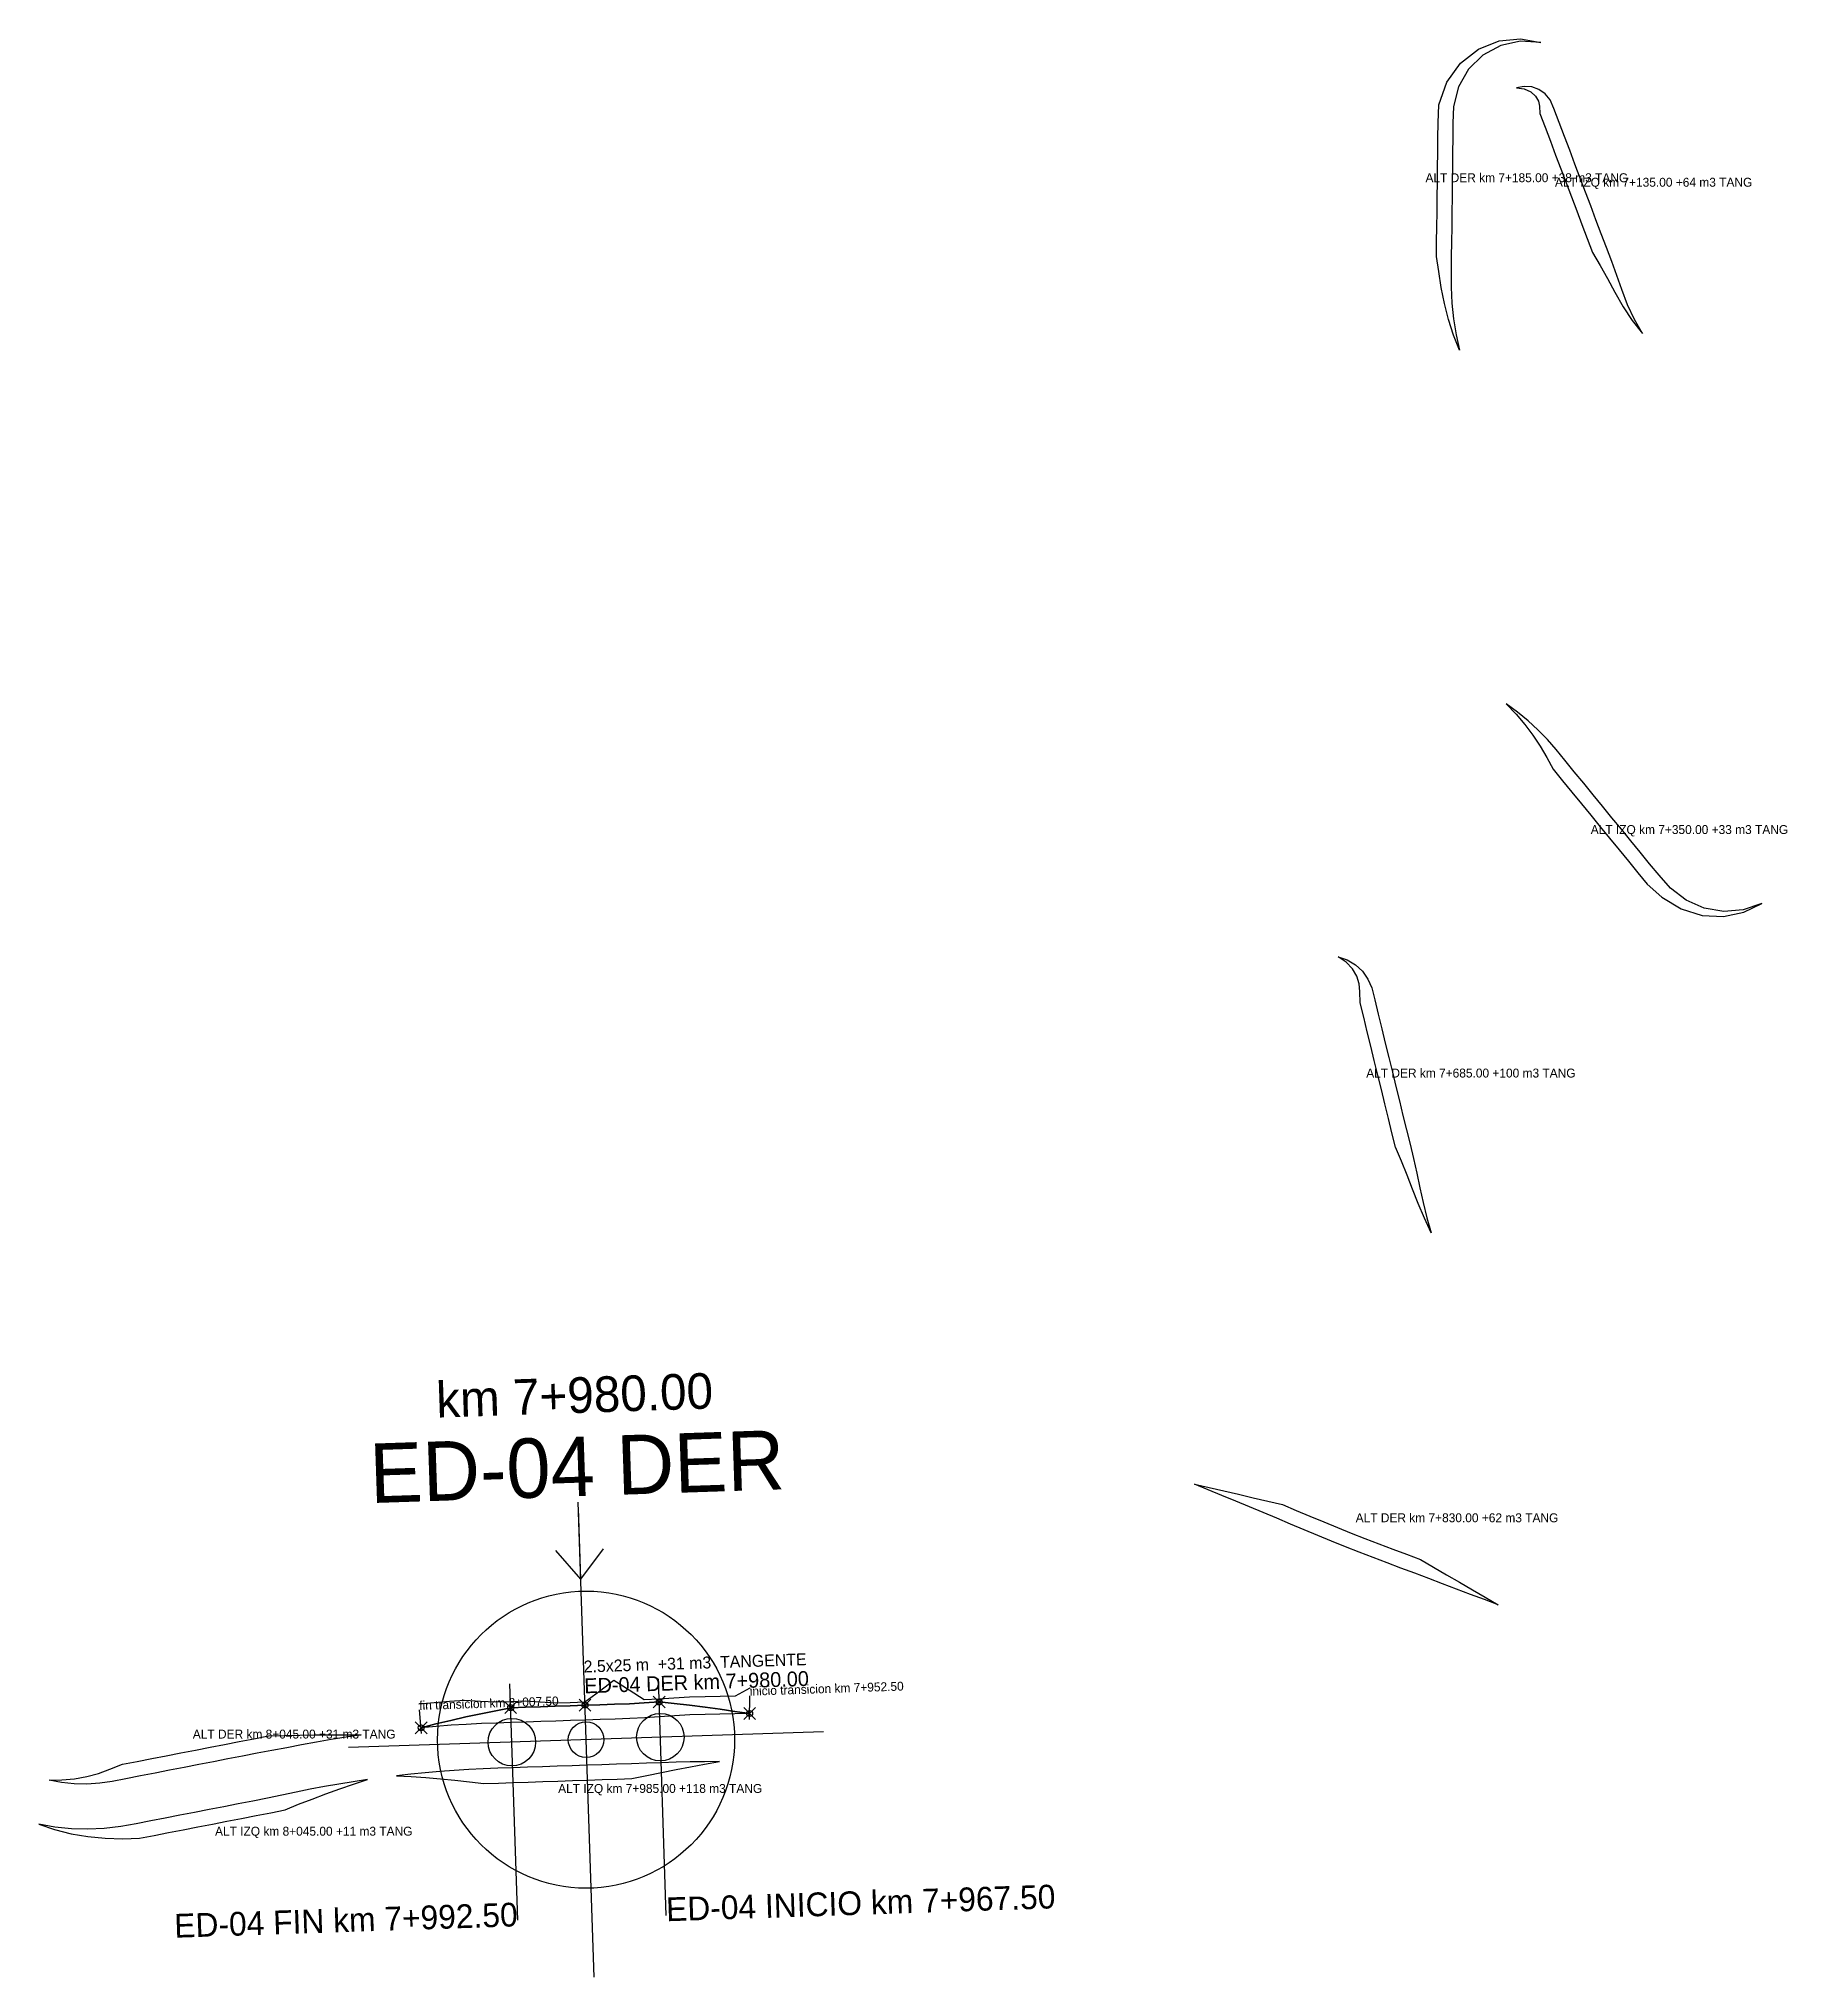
# Model space of a CAD drawing. Extents: x 598419 to 612853, y 9471396 to 9478612.
# Drawn here: x 608188.2 to 608482.5, y 9471395.7 to 9471721.9 of the extents above; entities that cross this region are included whole.
import ezdxf
from ezdxf.enums import TextEntityAlignment as Align

# ---------------------------------------------------------------- set-up
doc = ezdxf.new("R2010")
doc.units = 0
doc.header["$PDMODE"] = 35
doc.header["$PDSIZE"] = 1
for name, color, linetype in [('ENSANCHE_ALTERNATIVAS', 8, 'CONTINUOUS'), ('ENSANCHE_DER', 5, 'CONTINUOUS'), ('ENSANCHE_DER_BORDE_3D', 5, 'CONTINUOUS'), ('ENSANCHE_DER_MARCA', 5, 'CONTINUOUS'), ('ENSANCHE_DER_PUNTOS', 5, 'CONTINUOUS'), ('ENSANCHE_DER_TALUD', 5, 'CONTINUOUS'), ('ENSANCHE_DER_TEXTO', 5, 'CONTINUOUS')]:
    doc.layers.add(name, color=color, linetype=linetype)

msp = doc.modelspace()

# ---------------------------------------------------------------- texts
at = {"layer": 'ENSANCHE_ALTERNATIVAS'}
for s, p in [('ALT DER km 7+185.00 +38 m3 TANG', (608421.6124, 9471697.8158)), ('ALT IZQ km 7+135.00 +64 m3 TANG', (608443.3936, 9471697.0508)), ('ALT IZQ km 7+350.00 +33 m3 TANG', (608449.4244, 9471588.1213)), ('ALT DER km 7+685.00 +100 m3 TANG', (608411.6357, 9471547.1431)), ('ALT DER km 7+830.00 +62 m3 TANG', (608409.8575, 9471472.303)), ('ALT DER km 8+045.00 +31 m3 TANG', (608214.1397, 9471435.9004)), ('ALT IZQ km 7+985.00 +118 m3 TANG', (608275.6297, 9471426.7493)), ('ALT IZQ km 8+045.00 +11 m3 TANG', (608217.8804, 9471419.5558))]:
    msp.add_text(s, height=1.5, dxfattribs=at).set_placement(p)
at = {"layer": 'ENSANCHE_DER_MARCA'}
for s, height, p in [('km 7+980.00', 6, (608278.4925, 9471490.6808)), ('ED-04 DER', 10, (608278.9609, 9471476.6887))]:
    msp.add_text(s, height=height, rotation=1.9172, dxfattribs=at).set_placement(p, align=Align.CENTER)
msp.add_text('ED-04 INICIO km 7+967.50', height=4, rotation=1.9172, dxfattribs=at).set_placement((608293.8626, 9471405.1472))
msp.add_text('ED-04 FIN km 7+992.50', height=4, rotation=1.9172, dxfattribs=at).set_placement((608268.8766, 9471404.3108), align=Align.RIGHT)
at = {"layer": 'ENSANCHE_DER_TEXTO'}
for s, height, p in [('2.5x25 m  +31 m3  TANGENTE', 2, (608279.9545, 9471447.0053)), ('ED-04 DER km 7+980.00', 2.5, (608280.0716, 9471443.5072)), ('inicio transicion km 7+952.50', 1.5, (608307.8983, 9471443.1163)), ('fin transicion km 8+007.50', 1.5, (608252.2798, 9471440.706))]:
    msp.add_text(s, height=height, rotation=1.9172, dxfattribs=at).set_placement(p)

# ---------------------------------------------------------------- linework, layer by layer
at = {"layer": 'ENSANCHE_ALTERNATIVAS'}
for points in [[(608441.0135, 9471721.3229), (608437.6144, 9471721.5343), (608434.2876, 9471720.8055), (608431.2882, 9471719.1923), (608428.8461, 9471716.8185), (608427.1486, 9471713.866), (608426.3258, 9471710.5612), (608426.2379, 9471707.7583), (608426.2064, 9471705.2585), (608426.175, 9471702.7587), (608426.1435, 9471700.2589), (608426.112, 9471697.7591), (608426.0805, 9471695.2593), (608426.049, 9471692.7595), (608426.0176, 9471690.2597), (608425.9861, 9471687.7599), (608425.9546, 9471685.2601), (608425.9231, 9471682.7603), (608425.9175, 9471680.1496), (608426.0483, 9471677.4699), (608426.3277, 9471674.8014), (608426.7548, 9471672.1527), (608427.3284, 9471669.5317), (608427.3284, 9471669.5317), (608426.3455, 9471672.0749), (608425.5016, 9471674.6917), (608424.802, 9471677.3743), (608424.2512, 9471680.1147), (608423.84, 9471682.7865), (608423.4548, 9471685.2916), (608423.4863, 9471687.7914), (608423.5178, 9471690.2912), (608423.5492, 9471692.791), (608423.5807, 9471695.2908), (608423.6122, 9471697.7906), (608423.6437, 9471700.2904), (608423.6752, 9471702.7902), (608423.7066, 9471705.29), (608423.7381, 9471707.7898), (608423.8396, 9471710.8235), (608425.2162, 9471714.6443), (608427.5302, 9471717.8412), (608430.5494, 9471720.2006), (608433.9983, 9471721.587), (608437.5824, 9471721.9497), (608441.0135, 9471721.3229)], [(608458.1215, 9471672.3253), (608456.7847, 9471674.7116), (608455.6217, 9471677.1871), (608454.6384, 9471679.7394), (608453.8281, 9471682.1176), (608452.9629, 9471684.4639), (608452.078, 9471686.8035), (608451.193, 9471689.1432), (608450.3081, 9471691.4828), (608449.4232, 9471693.8224), (608448.5382, 9471696.162), (608447.6533, 9471698.5016), (608446.7684, 9471700.8413), (608445.8834, 9471703.1809), (608444.9985, 9471705.5205), (608444.1136, 9471707.8601), (608443.2286, 9471710.1998), (608442.5754, 9471711.6595), (608441.7765, 9471712.6804), (608440.7156, 9471713.4276), (608439.4909, 9471713.8499), (608438.1987, 9471713.9397), (608436.9297, 9471713.6688), (608436.9297, 9471713.6688), (608438.2307, 9471713.5243), (608439.3246, 9471713.0333), (608440.1398, 9471712.3182), (608440.6325, 9471711.4684), (608440.7847, 9471710.5947), (608440.8621, 9471709.3937), (608441.7471, 9471707.0541), (608442.632, 9471704.7145), (608443.5169, 9471702.3748), (608444.4019, 9471700.0352), (608445.2868, 9471697.6956), (608446.1717, 9471695.356), (608447.0567, 9471693.0164), (608447.9416, 9471690.6767), (608448.8265, 9471688.3371), (608449.7115, 9471685.9975), (608450.9908, 9471683.7922), (608452.2504, 9471681.5802), (608453.4567, 9471679.3319), (608454.8553, 9471676.86), (608456.4142, 9471674.5211), (608458.1215, 9471672.3253)], [(608478.2397, 9471576.4311), (608475.1043, 9471575.3491), (608471.7995, 9471575.0727), (608468.529, 9471575.6225), (608465.4963, 9471576.9644), (608462.8563, 9471578.9818), (608460.9225, 9471581.1774), (608459.3379, 9471583.1128), (608457.7532, 9471585.0483), (608456.1686, 9471586.9837), (608454.5839, 9471588.9191), (608452.9993, 9471590.8545), (608451.4146, 9471592.7899), (608449.83, 9471594.7254), (608448.2453, 9471596.6608), (608446.6607, 9471598.5962), (608445.076, 9471600.5316), (608443.6169, 9471602.3468), (608442.1242, 9471604.0446), (608440.5407, 9471605.6581), (608438.8711, 9471607.1823), (608437.1188, 9471608.6108), (608435.1987, 9471610.0288), (608435.1987, 9471610.0288), (608436.8647, 9471608.2806), (608438.3269, 9471606.5512), (608439.6731, 9471604.7582), (608440.9026, 9471602.9109), (608442.0136, 9471601.0166), (608443.09, 9471599.0132), (608444.6747, 9471597.0777), (608446.2593, 9471595.1423), (608447.8439, 9471593.2069), (608449.4286, 9471591.2715), (608451.0132, 9471589.3361), (608452.5979, 9471587.4007), (608454.1825, 9471585.4652), (608455.7672, 9471583.5298), (608457.3518, 9471581.5944), (608458.9365, 9471579.659), (608461.3742, 9471577.5177), (608464.6372, 9471575.5362), (608468.1697, 9471574.4253), (608471.7649, 9471574.2401), (608475.1905, 9471574.9414), (608478.2397, 9471576.4311)], [(608406.9381, 9471567.4542), (608408.446, 9471566.9207), (608409.8206, 9471566.1046), (608410.9921, 9471565.0161), (608411.9102, 9471563.7075), (608412.556, 9471562.244), (608413.0641, 9471560.2154), (608413.6592, 9471557.7858), (608414.2543, 9471555.3562), (608414.8495, 9471552.9267), (608415.4446, 9471550.4971), (608416.0397, 9471548.0676), (608416.6349, 9471545.638), (608417.23, 9471543.2084), (608417.8251, 9471540.7789), (608418.4203, 9471538.3493), (608419.0154, 9471535.9198), (608419.6105, 9471533.4902), (608420.1614, 9471531.0513), (608420.675, 9471528.6047), (608421.1959, 9471526.1323), (608421.8198, 9471523.5571), (608422.5601, 9471521.0128), (608422.5601, 9471521.0128), (608421.4172, 9471523.4498), (608420.3817, 9471525.9546), (608419.4516, 9471528.3479), (608418.5303, 9471530.709), (608417.5717, 9471533.0622), (608416.5687, 9471535.4062), (608415.9736, 9471537.8357), (608415.3785, 9471540.2653), (608414.7833, 9471542.6949), (608414.1882, 9471545.1244), (608413.5931, 9471547.554), (608412.9979, 9471549.9835), (608412.4028, 9471552.4131), (608411.8077, 9471554.8427), (608411.2125, 9471557.2722), (608410.6174, 9471559.7018), (608410.567, 9471561.6242), (608410.4559, 9471562.8933), (608410.0513, 9471564.1931), (608409.3205, 9471565.4381), (608408.2703, 9471566.5429), (608406.9381, 9471567.4542)], [(608433.8546, 9471458.3987), (608431.5152, 9471459.284), (608429.1757, 9471460.1693), (608426.8362, 9471461.0546), (608424.4967, 9471461.9399), (608422.1572, 9471462.8252), (608419.8177, 9471463.7105), (608417.4782, 9471464.5958), (608415.1387, 9471465.481), (608412.7993, 9471466.3663), (608410.4598, 9471467.2516), (608408.1256, 9471468.1496), (608405.8182, 9471469.1118), (608403.5108, 9471470.074), (608401.2033, 9471471.0363), (608398.8959, 9471471.9985), (608396.5885, 9471472.9607), (608394.2811, 9471473.9229), (608391.9737, 9471474.8851), (608389.6663, 9471475.8473), (608387.3588, 9471476.8095), (608385.0514, 9471477.7717), (608382.744, 9471478.7339), (608382.744, 9471478.7339), (608385.2118, 9471478.1563), (608387.6796, 9471477.5786), (608390.1474, 9471477.001), (608392.6151, 9471476.4233), (608395.0829, 9471475.8457), (608397.5507, 9471475.2681), (608399.8581, 9471474.3059), (608402.1655, 9471473.3437), (608404.473, 9471472.3815), (608406.7804, 9471471.4193), (608409.0878, 9471470.4571), (608411.422, 9471469.559), (608413.7615, 9471468.6738), (608416.1009, 9471467.7885), (608418.4404, 9471466.9032), (608420.7799, 9471466.0179), (608422.959, 9471464.748), (608425.1382, 9471463.4782), (608427.3173, 9471462.2083), (608429.4964, 9471460.9384), (608431.6755, 9471459.6686), (608433.8546, 9471458.3987)], [(608242.4666, 9471436.519), (608239.9538, 9471436.1402), (608237.4458, 9471435.7301), (608234.9433, 9471435.2886), (608232.4464, 9471434.8159), (608229.9478, 9471434.3494), (608227.4451, 9471433.8952), (608224.9659, 9471433.4199), (608222.5104, 9471432.9434), (608220.0548, 9471432.4669), (608217.5992, 9471431.9903), (608215.1436, 9471431.5138), (608212.688, 9471431.0373), (608210.2325, 9471430.5608), (608207.7769, 9471430.0843), (608205.3213, 9471429.6077), (608202.8657, 9471429.1312), (608200.5804, 9471428.6752), (608198.4616, 9471428.3682), (608196.3245, 9471428.241), (608194.1844, 9471428.2913), (608192.0558, 9471428.5188), (608189.9535, 9471428.9219), (608189.9535, 9471428.9219), (608192.1172, 9471428.9309), (608194.2381, 9471429.1229), (608196.3011, 9471429.4908), (608198.2918, 9471430.0262), (608200.1963, 9471430.7228), (608202.308, 9471431.5682), (608204.7635, 9471432.0447), (608207.2191, 9471432.5213), (608209.6747, 9471432.9978), (608212.1303, 9471433.4743), (608214.5859, 9471433.9508), (608217.0414, 9471434.4273), (608219.497, 9471434.9038), (608221.9526, 9471435.3804), (608224.4082, 9471435.8569), (608226.9035, 9471436.3359), (608229.522, 9471436.3887), (608232.1261, 9471436.4516), (608234.7184, 9471436.5183), (608237.3062, 9471436.5516), (608239.8891, 9471436.5518), (608242.4666, 9471436.519)], [(608302.7772, 9471432.0621), (608300.2765, 9471432.0061), (608297.8716, 9471431.9798), (608295.468, 9471431.9158), (608292.9694, 9471431.8322), (608290.4708, 9471431.7486), (608287.9722, 9471431.6649), (608285.4736, 9471431.5813), (608282.975, 9471431.4977), (608280.4764, 9471431.414), (608277.9778, 9471431.3304), (608275.4792, 9471431.2467), (608272.9806, 9471431.1631), (608270.482, 9471431.0795), (608267.9834, 9471430.9958), (608265.4848, 9471430.9122), (608263.029, 9471430.82), (608260.5858, 9471430.6985), (608258.1443, 9471430.5471), (608255.7049, 9471430.3643), (608253.2679, 9471430.1521), (608250.8339, 9471429.9083), (608248.4029, 9471429.635), (608248.4029, 9471429.635), (608250.8779, 9471429.494), (608253.3456, 9471429.3224), (608255.8059, 9471429.1184), (608258.2581, 9471428.8843), (608260.7021, 9471428.6184), (608263.1374, 9471428.3224), (608265.5684, 9471428.4136), (608268.067, 9471428.4972), (608270.5656, 9471428.5809), (608273.0642, 9471428.6645), (608275.5628, 9471428.7481), (608278.0614, 9471428.8318), (608280.56, 9471428.9154), (608283.0586, 9471428.9991), (608285.5572, 9471429.0827), (608288.0558, 9471429.1663), (608290.5405, 9471429.6664), (608293.0251, 9471430.1665), (608295.5098, 9471430.6665), (608297.8809, 9471431.1465), (608300.2719, 9471431.5894), (608302.7772, 9471432.0621)], [(608243.5524, 9471428.9965), (608241.1335, 9471428.6319), (608238.7194, 9471428.237), (608236.3103, 9471427.8124), (608233.9068, 9471427.3569), (608231.509, 9471426.8725), (608229.1178, 9471426.3569), (608226.6988, 9471425.8485), (608224.2432, 9471425.3719), (608221.7876, 9471424.8954), (608219.3321, 9471424.4189), (608216.8765, 9471423.9424), (608214.4209, 9471423.4659), (608211.9653, 9471422.9893), (608209.5097, 9471422.5128), (608207.0542, 9471422.0363), (608204.5986, 9471421.5598), (608202.003, 9471421.0904), (608199.2393, 9471420.7751), (608196.467, 9471420.6392), (608193.6935, 9471420.7028), (608190.935, 9471420.997), (608188.2105, 9471421.5198), (608188.2105, 9471421.5198), (608190.8736, 9471420.5849), (608193.6397, 9471419.8712), (608196.4904, 9471419.3894), (608199.4092, 9471419.1171), (608202.3871, 9471419.0427), (608205.1563, 9471419.1228), (608207.6119, 9471419.5993), (608210.0675, 9471420.0758), (608212.5231, 9471420.5524), (608214.9787, 9471421.0289), (608217.4342, 9471421.5054), (608219.8898, 9471421.9819), (608222.3454, 9471422.4584), (608224.801, 9471422.9349), (608227.2566, 9471423.4115), (608229.6593, 9471423.9163), (608231.9349, 9471424.8331), (608234.2271, 9471425.7213), (608236.5351, 9471426.5828), (608238.859, 9471427.4154), (608241.1982, 9471428.2203), (608243.5524, 9471428.9965)]]:
    msp.add_lwpolyline(points, close=True, dxfattribs=at)
at = {"layer": 'ENSANCHE_DER'}
msp.add_lwpolyline([(608307.8655, 9471440.1164), (608305.3647, 9471440.0604), (608302.864, 9471440.0044), (608300.3632, 9471439.9484), (608297.7827, 9471439.874), (608295.2066, 9471439.7236), (608292.7108, 9471439.5567), (608290.215, 9471439.3898), (608287.7179, 9471439.2607), (608285.2193, 9471439.177), (608282.7207, 9471439.0934), (608280.2221, 9471439.0098), (608277.7235, 9471438.9261), (608275.2249, 9471438.8425), (608272.7263, 9471438.7588), (608270.2277, 9471438.6752), (608267.7291, 9471438.5916), (608265.2305, 9471438.5079), (608262.6997, 9471438.4133), (608260.1616, 9471438.2873), (608257.6252, 9471438.1296), (608255.0911, 9471437.9402), (608252.5595, 9471437.7191), (608252.5595, 9471437.7191), (608255.0574, 9471438.3555), (608257.5683, 9471438.9609), (608260.0918, 9471439.5353), (608262.6274, 9471440.0784), (608265.1608, 9471440.5901), (608267.6455, 9471441.0902), (608270.1441, 9471441.1738), (608272.6427, 9471441.2574), (608275.1413, 9471441.3411), (608277.6399, 9471441.4247), (608280.1385, 9471441.5084), (608282.6371, 9471441.592), (608285.1357, 9471441.6756), (608287.6343, 9471441.7593), (608290.1314, 9471441.8884), (608292.6272, 9471442.0553), (608295.1369, 9471441.8058), (608297.7639, 9471441.5405), (608300.3769, 9471441.1983), (608302.8731, 9471440.8377), (608305.3693, 9471440.4771), (608307.8655, 9471440.1164)], close=True, dxfattribs=at)
at = {"layer": 'ENSANCHE_DER_BORDE_3D'}
msp.add_polyline3d([(608307.8655, 9471440.1164, 999.7591), (608305.3693, 9471440.4771, 999.4791), (608302.8731, 9471440.8377, 999.199), (608300.3769, 9471441.1983, 998.9189), (608297.7639, 9471441.5405, 998.6389), (608295.1369, 9471441.8058, 998.3588), (608292.6272, 9471442.0553, 998.0788), (608290.1314, 9471441.8884, 997.807), (608287.6343, 9471441.7593, 997.5345), (608285.1357, 9471441.6756, 997.2612), (608282.6371, 9471441.592, 996.9878), (608280.1385, 9471441.5084, 996.7144), (608277.6399, 9471441.4247, 996.441), (608275.1413, 9471441.3411, 996.1676), (608272.6427, 9471441.2574, 995.8942), (608270.1441, 9471441.1738, 995.6208), (608267.6455, 9471441.0902, 995.3474), (608265.1608, 9471440.5901, 995.0823), (608262.6274, 9471440.0784, 994.8173), (608260.0918, 9471439.5353, 994.5522), (608257.5683, 9471438.9609, 994.2872), (608255.0574, 9471438.3555, 994.0221), (608252.5595, 9471437.7191, 993.757)], dxfattribs=at)
at = {"layer": 'ENSANCHE_DER_MARCA'}
for p, q in [((608281.6707, 9471395.734), (608278.9943, 9471475.6892)), ((608279.4292, 9471462.6965), (608279.0278, 9471474.6898)), ((608279.4292, 9471462.6965), (608275.2642, 9471467.5599)), ((608279.4292, 9471462.6965), (608283.2597, 9471467.8275)), ((608268.8432, 9471405.3102), (608267.5117, 9471445.0879)), ((608293.8292, 9471406.1466), (608292.4977, 9471445.9243)), ((608307.8546, 9471439.1165), (608307.8983, 9471443.1163)), ((608252.6527, 9471436.7234), (608252.2798, 9471440.706)), ((608320.3101, 9471437.0498), (608240.3549, 9471434.3734))]:
    msp.add_line(p, q, dxfattribs=at)
for centre, radius in [((608280.3325, 9471435.7116), 25), ((608267.8395, 9471435.2934), 4), ((608280.3325, 9471435.7116), 3), ((608292.8255, 9471436.1298), 4)]:
    msp.add_circle(centre, radius, dxfattribs=at)
at = {"layer": 'ENSANCHE_DER_PUNTOS'}
for p in [(608267.6455, 9471441.0902, 995.3474), (608280.1385, 9471441.5084, 996.7144), (608292.6272, 9471442.0553, 998.0788), (608252.5595, 9471437.7191, 993.757), (608307.8655, 9471440.1164, 999.7591)]:
    msp.add_point(p, dxfattribs=at)
at = {"layer": 'ENSANCHE_DER_TALUD'}
msp.add_lwpolyline([(608307.9119, 9471444.3662), (608305.3975, 9471443.0602), (608302.8967, 9471443.0042), (608300.396, 9471442.9482), (608297.7489, 9471442.8764), (608295.1063, 9471442.722), (608292.6104, 9471442.555), (608290.1146, 9471442.3881), (608287.5582, 9471444.0308), (608285.0019, 9471445.6734), (608282.5618, 9471443.8407), (608280.1218, 9471442.0081), (608277.6232, 9471441.9244), (608275.1246, 9471441.8408), (608272.6176, 9471442.007), (608270.1106, 9471442.1732), (608267.612, 9471442.0896), (608265.1134, 9471442.006), (608262.5372, 9471442.1597), (608259.9383, 9471442.281), (608257.352, 9471442.1202), (608254.768, 9471441.9271), (608252.1866, 9471441.7017)], dxfattribs=at)

msp.set_redraw_order([(e.dxf.handle, doc.entitydb.next_handle()) for e in msp.query("TEXT MTEXT ATTDEF DIMENSION ARC_DIMENSION")])  # texts and dimensions are drawn at this point

doc.saveas('drawing.dxf')
